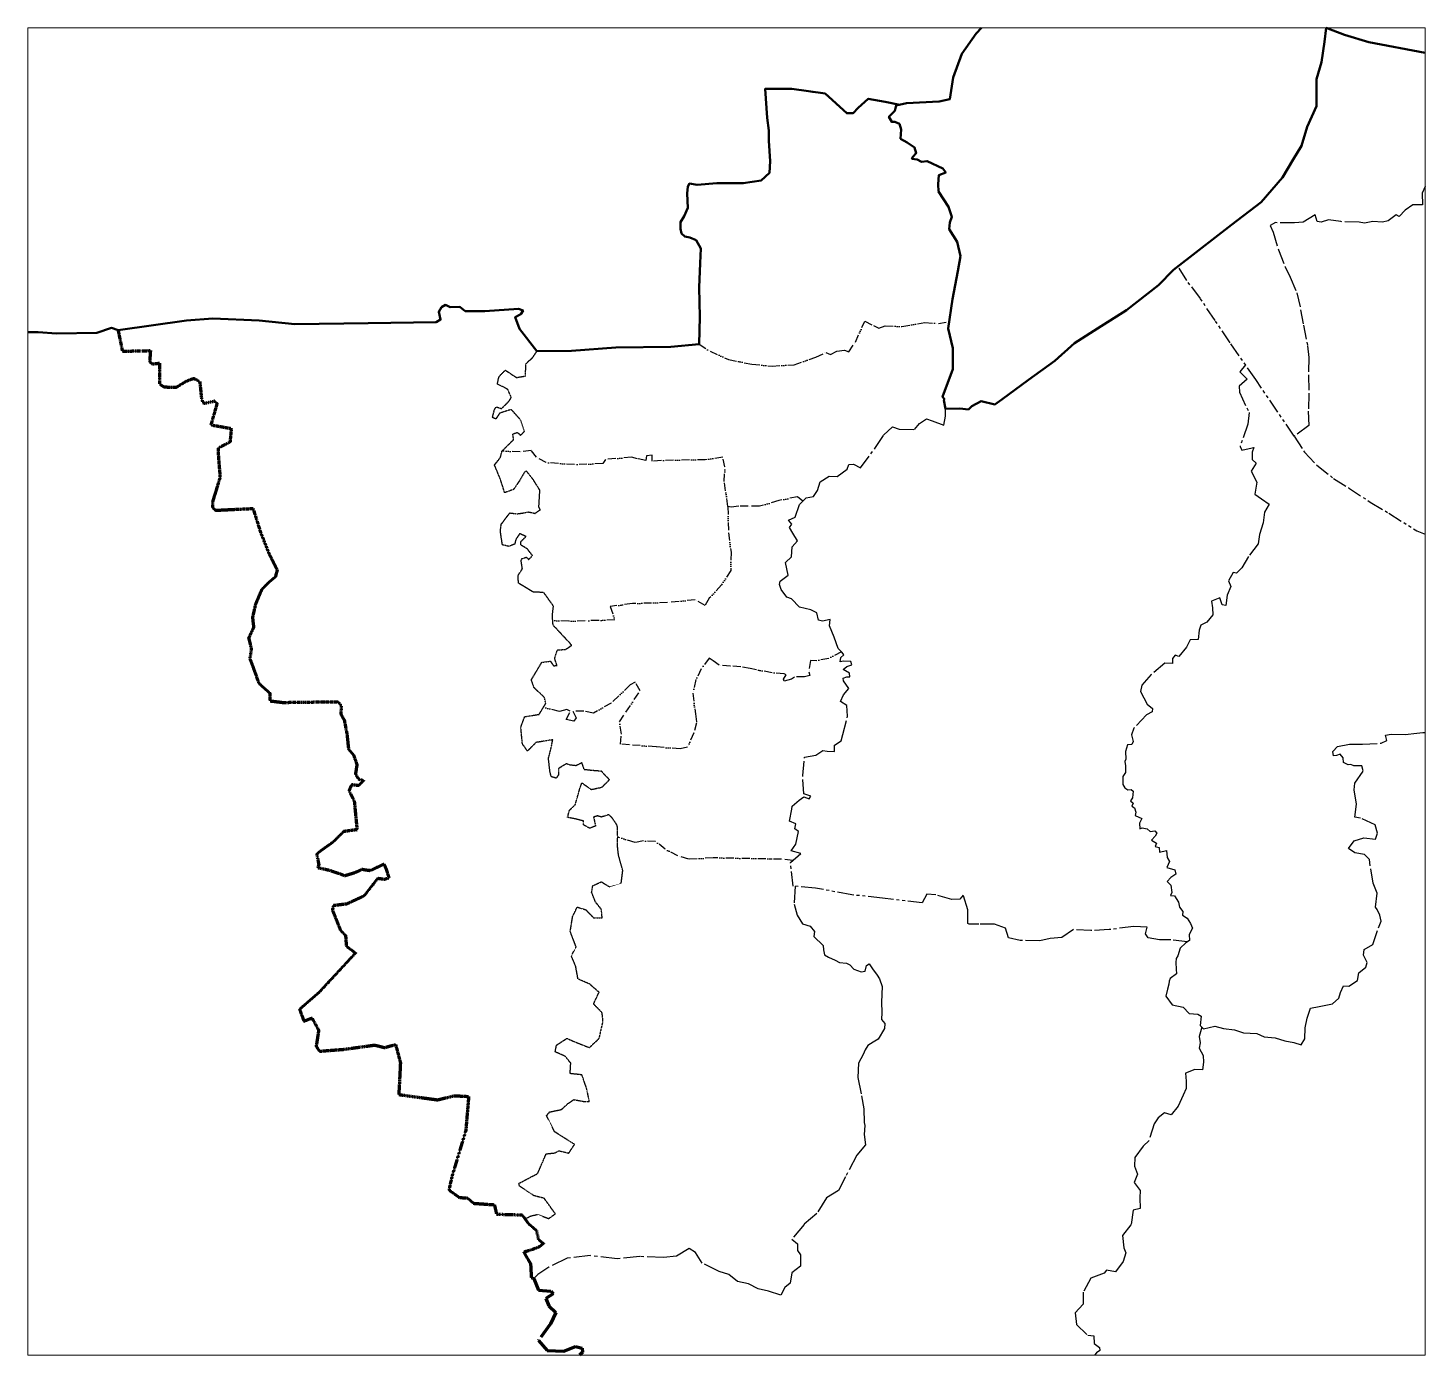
# Model space of a CAD drawing. Header units: inches. Extents: x -2504904 to 1187153, y -210426 to 1791474.
# Drawn here: x 976389 to 1187153, y 1372190 to 1572435 of the extents above; entities that cross this region are included whole.
import ezdxf

# ---------------------------------------------------------------- set-up
doc = ezdxf.new("R2010")
doc.units = ezdxf.units.IN
doc.header["$MEASUREMENT"] = 0
doc.linetypes.add('ACAD_ISO14W100', pattern=[24, 12, -3, 0, -3, 0, -3, 0, -3])
doc.linetypes.add('PHANTOM2', pattern=[1.25, 0.625, -0.125, 0.125, -0.125, 0.125, -0.125])
for name, color, linetype in [('Batas Desa', 7, 'ACAD_ISO14W100'), ('Batas Wilayah', 7, 'PHANTOM2'), ('Bbatas Provinsi', 7, 'PHANTOM2')]:
    doc.layers.add(name, color=color, linetype=linetype)
doc.layers.add('Batas Luar', color=7, linetype='Continuous', lineweight=20)

msp = doc.modelspace()

# ---------------------------------------------------------------- linework, layer by layer
at = {"layer": 'Batas Desa', "ltscale": 100}
for points in [[(1107897, 1560853), (1105702, 1561266), (1103161, 1561744), (1101626, 1560358), (1100896, 1559588), (1099918, 1559574), (1096637, 1562518), (1091609, 1563224), (1088087, 1563246), (1087603, 1563246), (1087886, 1558872), (1088151, 1556960), (1088176, 1555382), (1088359, 1552332), (1088248, 1550556), (1087009, 1549429), (1084288, 1549010), (1080307, 1549010), (1077328, 1548741), (1076178, 1548940), (1075913, 1548520), (1075824, 1547459), (1075947, 1545289), (1075382, 1544053), (1074816, 1543135), (1074816, 1542146), (1074993, 1541439), (1075488, 1540980), (1076230, 1540804), (1077185, 1540415), (1077892, 1539179), (1077786, 1536954), (1077655, 1533258), (1077726, 1528843), (1077647, 1524708), (1079288, 1523639), (1082093, 1522416), (1085610, 1521682), (1088637, 1521415), (1091977, 1521615), (1095249, 1522771), (1096740, 1523461), (1097475, 1523172), (1098410, 1523661), (1099568, 1523816), (1100213, 1523550), (1101215, 1525039), (1102635, 1528180), (1103970, 1527513), (1104727, 1527113), (1105729, 1527469), (1108222, 1527380), (1111673, 1527980), (1113743, 1527825), (1115355, 1528134)], [(1093289, 1501029), (1092491, 1501700), (1089641, 1501130), (1086762, 1500277), (1085046, 1500278), (1083621, 1500278), (1082496, 1500150), (1081983, 1500236), (1081425, 1503974), (1081539, 1506208), (1081211, 1507660), (1078575, 1507290), (1071967, 1507180), (1070555, 1507066), (1070555, 1507954), (1069711, 1507863), (1069620, 1507157), (1068344, 1507430), (1067455, 1507658), (1063513, 1507339), (1063125, 1506702), (1058818, 1506543), (1054565, 1506846), (1053084, 1507688), (1052309, 1508689), (1050645, 1508485), (1047911, 1508595)], [(1081983, 1500236), (1082083, 1496273), (1082458, 1493335), (1082435, 1490561), (1081013, 1488394), (1079174, 1486371), (1078545, 1485278), (1077023, 1486153), (1072879, 1485735), (1067594, 1485573), (1064241, 1485154), (1064939, 1483108), (1062518, 1483038), (1060462, 1482979), (1057972, 1482907), (1055553, 1483031)], [(1099124, 1478315), (1097186, 1477307), (1095399, 1476953), (1094454, 1476967), (1094184, 1475266), (1094332, 1474735), (1093534, 1474513), (1092028, 1474499), (1091599, 1474189), (1090477, 1473864), (1090381, 1474198), (1090758, 1474808), (1090450, 1474998), (1088641, 1475133), (1085344, 1475770), (1083919, 1476045), (1082361, 1476153), (1080652, 1476272), (1079757, 1476921), (1079146, 1477365), (1077955, 1475722), (1077170, 1474102), (1076690, 1472059), (1077091, 1468922), (1077265, 1467560), (1076832, 1466056), (1075910, 1463932), (1074777, 1463673), (1071163, 1463956), (1067159, 1464270), (1065788, 1464377), (1065907, 1465896), (1065612, 1467730), (1066604, 1469217), (1067859, 1471096), (1068753, 1472435), (1067998, 1473732), (1067252, 1473298), (1064376, 1470571), (1061683, 1469038), (1060242, 1469344), (1058589, 1469368), (1059108, 1468353), (1058754, 1467834), (1057597, 1468094), (1058211, 1469321), (1057682, 1469585), (1056557, 1469297), (1054152, 1469932)], [(1091771, 1446815), (1090083, 1447011), (1085259, 1447108), (1079751, 1447220), (1076082, 1447013), (1074453, 1447515), (1072528, 1448502), (1071067, 1449674), (1069246, 1449770), (1067976, 1449531), (1065359, 1450356)]]:
    msp.add_lwpolyline(points, dxfattribs=at)
at = {"layer": 'Batas Luar'}
msp.add_lwpolyline([(976389, 1572435), (1187153, 1572435), (1187153, 1372190), (976389, 1372190)], close=True, dxfattribs=at)
at = {"layer": 'Batas Wilayah', "color": 251, "linetype": 'ByBlock', "lineweight": 50, "ltscale": 3500, "true_color": 0x636466}
msp.add_lwpolyline([(1187153, 1568661), (1178680, 1570285), (1175010, 1571385), (1172238, 1572435), (1171960, 1570360), (1171548, 1567292), (1170795, 1564700), (1170795, 1560631), (1169383, 1557493), (1168525, 1554648), (1167269, 1552567), (1165631, 1549854), (1162427, 1546135), (1157978, 1542703), (1153023, 1538881), (1149210, 1535940), (1146921, 1533642), (1142130, 1529828), (1137742, 1527070), (1134260, 1524882), (1131291, 1522221), (1127327, 1519328), (1123293, 1516384), (1122264, 1515633), (1120209, 1516111), (1118766, 1515375), (1118276, 1514885), (1116956, 1515038), (1114808, 1514946), (1114582, 1516294), (1114640, 1516429), (1114370, 1516796), (1115937, 1520936), (1115908, 1524102), (1115192, 1527072), (1115870, 1531485), (1116689, 1535757), (1117092, 1538015), (1116565, 1540150), (1115355, 1542084), (1115448, 1543074), (1115789, 1543909), (1115263, 1545456), (1113743, 1547759), (1113712, 1548873), (1113805, 1550234), (1114858, 1550636), (1114425, 1551224), (1112039, 1552338), (1111172, 1552214), (1110522, 1552585), (1109747, 1552709), (1109871, 1552987), (1110398, 1553544), (1110150, 1554411), (1109032, 1555169), (1108041, 1555726), (1108134, 1557118), (1107855, 1557984), (1107143, 1558263), (1106709, 1558263), (1106275, 1559036), (1107143, 1559933), (1107360, 1560738), (1108939, 1561078), (1113834, 1561325), (1115445, 1561666), (1115974, 1564962), (1117275, 1568520), (1119412, 1571614), (1120227, 1572435)], dxfattribs=at)
at = {"layer": 'Batas Wilayah', "ltscale": 3500}
for points in [[(1187153, 1568661), (1178680, 1570285), (1175010, 1571385), (1172238, 1572435), (1171960, 1570360), (1171548, 1567292), (1170795, 1564700), (1170795, 1560631), (1169383, 1557493), (1168525, 1554648), (1167269, 1552567), (1165631, 1549854), (1162427, 1546135), (1157978, 1542703), (1153023, 1538881), (1149210, 1535940), (1146921, 1533642), (1142130, 1529828), (1137742, 1527070), (1134260, 1524882), (1131291, 1522221), (1127327, 1519328), (1123293, 1516384), (1122264, 1515633), (1120209, 1516111), (1118766, 1515375), (1118276, 1514885), (1116956, 1515038), (1114808, 1514946), (1114582, 1516294), (1114640, 1516429), (1114370, 1516796), (1115937, 1520936), (1115908, 1524102), (1115192, 1527072), (1115870, 1531485), (1116689, 1535757), (1117092, 1538015), (1116565, 1540150), (1115355, 1542084), (1115448, 1543074), (1115789, 1543909), (1115263, 1545456), (1113743, 1547759), (1113712, 1548873), (1113805, 1550234), (1114858, 1550636), (1114425, 1551224), (1112039, 1552338), (1111172, 1552214), (1110522, 1552585), (1109747, 1552709), (1109871, 1552987), (1110398, 1553544), (1110150, 1554411), (1109032, 1555169), (1108041, 1555726), (1108134, 1557118), (1107855, 1557984), (1107143, 1558263), (1106709, 1558263), (1106275, 1559036), (1107143, 1559933), (1107360, 1560738), (1108939, 1561078), (1113834, 1561325), (1115445, 1561666), (1115974, 1564962), (1117275, 1568520), (1119412, 1571614), (1120227, 1572435)], [(1187153, 1548512), (1186742, 1547520), (1186781, 1545721), (1185313, 1545741), (1184138, 1544959), (1183238, 1543962), (1182807, 1544216), (1181591, 1543306), (1180730, 1543150), (1179281, 1543248), (1178009, 1542954), (1177225, 1543130), (1174426, 1543208), (1172585, 1543463), (1171470, 1543130), (1170902, 1543248), (1170589, 1544245), (1168783, 1543131), (1167472, 1543014), (1164594, 1543053), (1163811, 1542623), (1164222, 1541626), (1165041, 1538934), (1166043, 1536385), (1166788, 1534840), (1167796, 1532483), (1168388, 1529919), (1168818, 1527599), (1169429, 1524479), (1169645, 1522711), (1169547, 1519975), (1169645, 1517154), (1169540, 1514604), (1169638, 1512441), (1167414, 1510829), (1161616, 1519374), (1157755, 1524936), (1155469, 1528306), (1153254, 1531593), (1151228, 1534311), (1149881, 1536457)], [(1160072, 1521597), (1159206, 1520554), (1160315, 1519444), (1159131, 1518375), (1159144, 1517463), (1160606, 1514411), (1160412, 1512674), (1159253, 1509265), (1159511, 1508751), (1160638, 1508976), (1161316, 1509125), (1161059, 1508417), (1161091, 1507324), (1161671, 1506777), (1160930, 1505555), (1161767, 1503908), (1161477, 1502107), (1162476, 1501367), (1163635, 1500563), (1162927, 1499373), (1162732, 1497749), (1162153, 1495980), (1161992, 1494597), (1160510, 1492668), (1159537, 1490980), (1158699, 1490176), (1158184, 1490272), (1157508, 1489018), (1157830, 1488149), (1157314, 1486831), (1157089, 1485308), (1156541, 1485372), (1156187, 1486434), (1154931, 1485919), (1155092, 1484922), (1155124, 1483893), (1154223, 1482767), (1153321, 1482317), (1153095, 1481545), (1152902, 1480162), (1151711, 1480098), (1151172, 1479000), (1150023, 1477571), (1149478, 1477772), (1149075, 1477289), (1149075, 1476544), (1147906, 1476584), (1145832, 1474862), (1144447, 1473252), (1144221, 1472319), (1145252, 1470387), (1146026, 1469744), (1145961, 1469261), (1145123, 1468778), (1143243, 1466792), (1142879, 1465781), (1143142, 1464789), (1142939, 1464304), (1142251, 1464284), (1141967, 1463242), (1142008, 1462089), (1141866, 1461725), (1141988, 1461098), (1141967, 1460066), (1141562, 1459500), (1141582, 1458291), (1141886, 1457765), (1142331, 1457482), (1142818, 1457542), (1143142, 1457259), (1143000, 1456268), (1142737, 1455823), (1143142, 1455459), (1142939, 1455014), (1143344, 1454751), (1143527, 1454083), (1143405, 1453618), (1144438, 1453152), (1144094, 1452465), (1144115, 1451612), (1144459, 1451753), (1145208, 1451612), (1145695, 1451207), (1146363, 1451268), (1146707, 1450944), (1146447, 1450490), (1145900, 1449904), (1146650, 1449438), (1146447, 1448932), (1147055, 1448771), (1147075, 1448083), (1148128, 1448305), (1148230, 1447274), (1148615, 1446646), (1148209, 1445736), (1149391, 1445380), (1149553, 1444773), (1148824, 1444227), (1148236, 1443641), (1148824, 1443094), (1148966, 1441982), (1148743, 1441537), (1149371, 1441496), (1149978, 1440545), (1150100, 1439756), (1150625, 1439100), (1150549, 1438542), (1151273, 1438110), (1151768, 1437311), (1152082, 1436589), (1151574, 1435656), (1151635, 1434723), (1151046, 1434378), (1150194, 1433567), (1149850, 1432444), (1149582, 1432010), (1149531, 1431424), (1149582, 1430430), (1149672, 1429729), (1148711, 1428988), (1148558, 1428605), (1148507, 1428146), (1148277, 1427405), (1148065, 1426358), (1148980, 1425020), (1150646, 1424694), (1151561, 1423748), (1152900, 1423650), (1153358, 1423324), (1153237, 1421896), (1153749, 1421426), (1155448, 1421834), (1156737, 1421487), (1158415, 1421242), (1159787, 1420833), (1161772, 1420731), (1162857, 1420199), (1164555, 1420056), (1165988, 1419606), (1167359, 1419361), (1168485, 1419014), (1168997, 1419913), (1169078, 1421548), (1169344, 1423020), (1169856, 1424512), (1171166, 1424798), (1173206, 1425193), (1174147, 1426031), (1174372, 1426890), (1174843, 1427912), (1175641, 1427871), (1176972, 1428709), (1177176, 1429874), (1178203, 1430726), (1178429, 1431441), (1177855, 1432545), (1177958, 1433403), (1179268, 1434160), (1180209, 1436919), (1180520, 1437650), (1180323, 1438565), (1179931, 1439414), (1179702, 1439774), (1179931, 1441865), (1179342, 1443401), (1178884, 1446015), (1178786, 1446962), (1177998, 1447730), (1176559, 1447992), (1175610, 1448613), (1176461, 1449756), (1177900, 1450214), (1179667, 1450018), (1179962, 1450933), (1179634, 1452174), (1177409, 1453220), (1176559, 1453351), (1176787, 1455330), (1176460, 1457454), (1176558, 1458500), (1177834, 1460330), (1177605, 1461081), (1176427, 1461114), (1175969, 1461310), (1175544, 1461245), (1174857, 1461604), (1174824, 1462290), (1174333, 1462878), (1173810, 1462650), (1173352, 1462617), (1173221, 1463270), (1173941, 1464022), (1175740, 1464381), (1177736, 1464381), (1180517, 1464512), (1181401, 1464904), (1181162, 1465701), (1182062, 1465867), (1184144, 1465842), (1185931, 1466047), (1186805, 1466111), (1187153, 1466111)], [(1151341, 1434551), (1148791, 1434826), (1147095, 1434860), (1145367, 1435158), (1144968, 1435723), (1145234, 1436752), (1143206, 1436851), (1139483, 1436387), (1136737, 1436226), (1134110, 1436392), (1132382, 1435197), (1130620, 1435064), (1129058, 1434666), (1126066, 1434765), (1124304, 1435164), (1123838, 1436625), (1122210, 1437189), (1119816, 1437222), (1118387, 1437189), (1118154, 1437322), (1118187, 1439380), (1117489, 1441604), (1116991, 1440974), (1115761, 1440940), (1113334, 1441638), (1112004, 1441737), (1111306, 1440409), (1105319, 1441150), (1100688, 1441628), (1095205, 1442638), (1091852, 1442957), (1091426, 1446519), (1092970, 1447848), (1091533, 1448273), (1092225, 1449283), (1092651, 1451197), (1092065, 1451569), (1092225, 1452366), (1091267, 1452738), (1091623, 1454572), (1091676, 1454997), (1092741, 1455901), (1093433, 1456432), (1094231, 1456113), (1094497, 1456538), (1093433, 1456857), (1093273, 1459622), (1093539, 1462386), (1095242, 1462705), (1096307, 1463396), (1096946, 1463289), (1098063, 1463236), (1098063, 1464193), (1099075, 1464884), (1099297, 1465819), (1100043, 1468584), (1099936, 1470178), (1098978, 1470816), (1099404, 1471826), (1100202, 1472783), (1099404, 1473899), (1099351, 1474325), (1099936, 1474537), (1100362, 1474537), (1100309, 1475069), (1099351, 1475654), (1099936, 1476079), (1100681, 1476345), (1100522, 1476823), (1099404, 1476876), (1098925, 1476770), (1099031, 1477461), (1099457, 1477833), (1099244, 1478205), (1098605, 1478790), (1098021, 1480510), (1097328, 1482214), (1097434, 1483172), (1096261, 1482906), (1095675, 1483066), (1095408, 1484184), (1094502, 1484610), (1092796, 1485035), (1091570, 1486313), (1090877, 1486526), (1090024, 1487698), (1089757, 1488443), (1089864, 1488975), (1091090, 1489881), (1090664, 1491797), (1091582, 1492653), (1091666, 1494146), (1092503, 1495066), (1091770, 1496181), (1091268, 1497038), (1091603, 1497540), (1091142, 1498188), (1092147, 1498627), (1092771, 1500511), (1093808, 1501546), (1094878, 1501747), (1095480, 1502649), (1095882, 1503952), (1097253, 1504787), (1098464, 1504732), (1099970, 1505835), (1100204, 1506570), (1100940, 1506637), (1101977, 1506069), (1104252, 1509109), (1105462, 1510999), (1106800, 1512269), (1107837, 1511902), (1110112, 1511868), (1110881, 1512737), (1111952, 1513472), (1112821, 1513171), (1114561, 1512503), (1114795, 1513839), (1114808, 1514946)], [(1167414, 1510829), (1168966, 1508420), (1170811, 1506464), (1173357, 1504455), (1175612, 1503053), (1178863, 1500894), (1181708, 1499205), (1185922, 1496545), (1187153, 1496032)], [(1153493, 1421661), (1153100, 1420254), (1153203, 1419303), (1153066, 1418487), (1153679, 1417400), (1153713, 1416381), (1153577, 1415226), (1152420, 1415260), (1151026, 1414717), (1151094, 1413494), (1151127, 1412420), (1150685, 1411401), (1149903, 1409736), (1148848, 1408445), (1147828, 1408751), (1146876, 1408004), (1146297, 1407086), (1145515, 1404573), (1144631, 1403689), (1143372, 1401991), (1143304, 1400700), (1143781, 1399460), (1143271, 1398237), (1144189, 1397014), (1144121, 1395927), (1144189, 1394297), (1143135, 1394059), (1142792, 1391861), (1141533, 1390231), (1141689, 1388379), (1142037, 1387597), (1141602, 1386293), (1140471, 1384729), (1139079, 1384990), (1138731, 1384556), (1136730, 1383773), (1135599, 1381688), (1135599, 1379863), (1134381, 1378560), (1134555, 1376822), (1136295, 1375171), (1137165, 1375085), (1137252, 1373955), (1138035, 1373347), (1138112, 1372873), (1137602, 1372530), (1137267, 1372190)]]:
    msp.add_lwpolyline(points, dxfattribs=at)
at = {"layer": 'Batas Wilayah', "color": 251, "linetype": 'ByBlock', "lineweight": 50, "ltscale": 4000, "true_color": 0x636466}
msp.add_lwpolyline([(1107897, 1560853), (1105702, 1561266), (1103161, 1561744), (1101626, 1560358), (1100896, 1559588), (1099918, 1559574), (1096637, 1562518), (1091609, 1563224), (1088087, 1563246), (1087603, 1563246), (1087886, 1558872), (1088151, 1556960), (1088176, 1555382), (1088359, 1552332), (1088248, 1550556), (1087009, 1549429), (1084288, 1549010), (1080307, 1549010), (1077328, 1548741), (1076178, 1548940), (1075913, 1548520), (1075824, 1547459), (1075947, 1545289), (1075382, 1544053), (1074816, 1543135), (1074816, 1542146), (1074993, 1541439), (1075488, 1540980), (1076230, 1540804), (1077185, 1540415), (1077892, 1539179), (1077786, 1536954), (1077655, 1533258), (1077726, 1528843), (1077647, 1524708)], dxfattribs=at)
at = {"layer": 'Batas Wilayah', "ltscale": 4000}
msp.add_lwpolyline([(1107897, 1560853), (1105702, 1561266), (1103161, 1561744), (1101626, 1560358), (1100896, 1559588), (1099918, 1559574), (1096637, 1562518), (1091609, 1563224), (1088087, 1563246), (1087603, 1563246), (1087886, 1558872), (1088151, 1556960), (1088176, 1555382), (1088359, 1552332), (1088248, 1550556), (1087009, 1549429), (1084288, 1549010), (1080307, 1549010), (1077328, 1548741), (1076178, 1548940), (1075913, 1548520), (1075824, 1547459), (1075947, 1545289), (1075382, 1544053), (1074816, 1543135), (1074816, 1542146), (1074993, 1541439), (1075488, 1540980), (1076230, 1540804), (1077185, 1540415), (1077892, 1539179), (1077786, 1536954), (1077655, 1533258), (1077726, 1528843), (1077647, 1524708)], dxfattribs=at)
at = {"layer": 'Batas Wilayah', "color": 251, "linetype": 'ByBlock', "lineweight": 50, "true_color": 0x636466}
msp.add_lwpolyline([(1077647, 1524708), (1073365, 1524301), (1065053, 1524230), (1058382, 1523696), (1053174, 1523660), (1050521, 1527015), (1049915, 1528796), (1050735, 1529224), (1051092, 1529794), (1050379, 1530043), (1045313, 1529723), (1042352, 1529723), (1041567, 1530328), (1040069, 1530293), (1039391, 1530649), (1038785, 1530293), (1038357, 1529580), (1038642, 1528440), (1037965, 1528048), (1027730, 1527874), (1016653, 1527728), (1011261, 1528310), (1004265, 1528602), (1000329, 1528310), (989981, 1526855), (988975, 1527184), (986794, 1526434), (980680, 1526326), (977926, 1526541), (976389, 1526541)], dxfattribs=at)
at = {"layer": 'Batas Wilayah'}
for points in [[(1077647, 1524708), (1073365, 1524301), (1065053, 1524230), (1058382, 1523696), (1053174, 1523660), (1050521, 1527015), (1049915, 1528796), (1050735, 1529224), (1051092, 1529794), (1050379, 1530043), (1045313, 1529723), (1042352, 1529723), (1041567, 1530328), (1040069, 1530293), (1039391, 1530649), (1038785, 1530293), (1038357, 1529580), (1038642, 1528440), (1037965, 1528048), (1027730, 1527874), (1016653, 1527728), (1011261, 1528310), (1004265, 1528602), (1000329, 1528310), (989981, 1526855), (988975, 1527184), (986794, 1526434), (980680, 1526326), (977926, 1526541), (976389, 1526541)], [(1051539, 1392815), (1052194, 1393160), (1053292, 1393416), (1054938, 1392795), (1055963, 1393489), (1054280, 1395827), (1052743, 1396229), (1050548, 1397691), (1050438, 1398093), (1053292, 1399591), (1054572, 1402551), (1055890, 1402697), (1056512, 1403026), (1057975, 1402661), (1058853, 1403976), (1055843, 1405880), (1055376, 1406814), (1054628, 1408308), (1055095, 1408868), (1056872, 1409242), (1057901, 1410176), (1058742, 1410736), (1060238, 1410456), (1061080, 1410456), (1060706, 1412324), (1059958, 1414472), (1058181, 1414658), (1058275, 1416246), (1057433, 1417273), (1055937, 1417927), (1056124, 1418954), (1057713, 1419982), (1058742, 1419515), (1061080, 1418581), (1062576, 1419982), (1063137, 1422503), (1063013, 1423826), (1061722, 1425174), (1062544, 1426932), (1061135, 1428163), (1059375, 1428924), (1059023, 1430858), (1058377, 1432382), (1059082, 1433788), (1058200, 1436097), (1058552, 1438324), (1059256, 1439789), (1060547, 1439379), (1061721, 1438148), (1063012, 1438148), (1062894, 1439437), (1062014, 1440551), (1061427, 1442016), (1061603, 1443012), (1062894, 1443598), (1064127, 1442836), (1065887, 1443364), (1066122, 1445297), (1065476, 1447660), (1065300, 1449243), (1065359, 1450356), (1065298, 1452077), (1064594, 1453132), (1064008, 1453718), (1062893, 1453366), (1062306, 1453542), (1061719, 1453366), (1062012, 1452018), (1061132, 1451667), (1060193, 1452194), (1060193, 1452780), (1058785, 1453132), (1057787, 1453307), (1058081, 1454362), (1058961, 1455241), (1059607, 1457527), (1059959, 1458523), (1061367, 1457527), (1063010, 1457878), (1064125, 1458992), (1062893, 1460281), (1061367, 1460398), (1060311, 1460516), (1059959, 1461570), (1059078, 1461102), (1058140, 1461219), (1057611, 1461395), (1056438, 1460691), (1056438, 1459754), (1056086, 1459226), (1055323, 1459461), (1055147, 1460164), (1054912, 1462215), (1055323, 1463797), (1055558, 1465028), (1053034, 1464618), (1051743, 1463328), (1050979, 1464409), (1050744, 1466929), (1051331, 1468512), (1053502, 1468863), (1054500, 1470504), (1054324, 1471383), (1052740, 1472907), (1052329, 1474079), (1053913, 1476716), (1055204, 1476892), (1055674, 1476189), (1056202, 1476247), (1055850, 1477302), (1056260, 1478591), (1057493, 1478650), (1058432, 1479295), (1055612, 1482328), (1055495, 1483735), (1055671, 1485200), (1054204, 1487251), (1052619, 1487309), (1050389, 1488657), (1050331, 1489829), (1050976, 1490826), (1050800, 1491998), (1050859, 1492349), (1051563, 1492584), (1051915, 1492232), (1052502, 1492818), (1051739, 1493814), (1050765, 1494406), (1050750, 1494909), (1051528, 1495700), (1050577, 1496122), (1049986, 1495245), (1049814, 1494555), (1048964, 1494210), (1047971, 1494426), (1047654, 1496496), (1047784, 1497545), (1049088, 1499262), (1050155, 1499115), (1051149, 1499262), (1051921, 1499409), (1052878, 1499189), (1053687, 1499740), (1053467, 1500181), (1053614, 1502680), (1052584, 1504333), (1051590, 1505582), (1051296, 1505399), (1050523, 1504076), (1049640, 1502790), (1048316, 1502312), (1047653, 1504370), (1046770, 1506501), (1047653, 1507603), (1047911, 1508595), (1049667, 1510338), (1049519, 1511184), (1050219, 1511404), (1050698, 1510963), (1051287, 1511552), (1050734, 1513243), (1049298, 1514861), (1047568, 1514310), (1046979, 1513427), (1046463, 1513648), (1046758, 1514788), (1047015, 1515266), (1047825, 1515008), (1049004, 1516148), (1049298, 1516700), (1048797, 1517861), (1048326, 1518155), (1047207, 1518684), (1047443, 1519801), (1048385, 1520801), (1050092, 1519684), (1051446, 1519919), (1051505, 1521741), (1052564, 1522741), (1053174, 1523660)]]:
    msp.add_lwpolyline(points, dxfattribs=at)
at = {"layer": 'Batas Wilayah', "color": 251, "lineweight": 100, "true_color": 0x636466, "transparency": 33554585}
msp.add_lwpolyline([(989981, 1526855), (990630, 1523659), (994862, 1523749), (994751, 1522076), (995111, 1521739), (996214, 1521852), (996261, 1518718), (996936, 1518268), (998737, 1518223), (1000313, 1519167), (1001416, 1519572), (1002316, 1519055), (1002564, 1516492), (1002834, 1515773), (1004590, 1516155), (1004905, 1515751), (1003989, 1512545), (1007051, 1512006), (1006871, 1509915), (1005070, 1509016), (1005073, 1508417), (1005366, 1504640), (1004217, 1500873), (1004217, 1500087), (1004667, 1499660), (1010340, 1499929), (1011468, 1496349), (1012729, 1493135), (1013972, 1490630), (1013702, 1489574), (1012847, 1488877), (1011638, 1487686), (1010718, 1485503), (1010258, 1483492), (1010430, 1481998), (1009682, 1480390), (1010085, 1478723), (1009855, 1477287), (1010668, 1475089), (1011186, 1473595), (1012854, 1472101), (1012912, 1470895), (1014867, 1470665), (1023152, 1470780), (1023631, 1470164), (1023603, 1468851), (1024111, 1467962), (1024529, 1465742), (1024746, 1463613), (1025504, 1462711), (1026010, 1461268), (1025794, 1459849), (1026227, 1459128), (1027022, 1458875), (1026299, 1458118), (1025179, 1458226), (1024818, 1457324), (1025613, 1455772), (1026030, 1451458), (1024003, 1451169), (1022411, 1449579), (1019951, 1447808), (1020262, 1446183), (1020117, 1445748), (1021897, 1445349), (1024222, 1444550), (1025675, 1444986), (1026802, 1445494), (1028000, 1445312), (1030071, 1446292), (1030434, 1445494), (1030839, 1444168), (1030221, 1443950), (1029131, 1444096), (1027061, 1441447), (1024517, 1440250), (1022483, 1439996), (1022301, 1439343), (1023537, 1436259), (1024300, 1435497), (1024420, 1433894), (1025812, 1432874), (1020242, 1426846), (1017363, 1424343), (1018013, 1422581), (1019220, 1423045), (1020242, 1421190), (1019870, 1418779), (1020334, 1418037), (1023956, 1418316), (1028691, 1418965), (1030176, 1418594), (1031848, 1419057), (1032576, 1416300), (1032394, 1412594), (1032321, 1411504), (1038179, 1410704), (1040726, 1411322), (1042873, 1411213), (1042441, 1406107), (1040334, 1399105), (1039897, 1397105), (1041502, 1395964), (1042703, 1395891), (1043614, 1395091), (1046746, 1394872), (1047073, 1393454), (1050933, 1393345), (1051807, 1392109), (1053082, 1391018), (1053373, 1389672), (1054174, 1389017), (1053592, 1388545), (1052426, 1388072), (1051188, 1387708), (1052212, 1385939), (1052322, 1383903), (1052683, 1383740)], dxfattribs=at)
at = {"layer": 'Bbatas Provinsi', "ltscale": 4000, "transparency": 33554687}
for points in [[(989981, 1526855), (990630, 1523659), (994862, 1523749), (994751, 1522076), (995111, 1521739), (996214, 1521852), (996261, 1518718), (996936, 1518268), (998737, 1518223), (1000313, 1519167), (1001416, 1519572), (1002316, 1519055), (1002564, 1516492), (1002834, 1515773), (1004590, 1516155), (1004905, 1515751), (1003989, 1512545), (1007051, 1512006), (1006871, 1509915), (1005070, 1509016), (1005073, 1508417), (1005366, 1504640), (1004217, 1500873), (1004217, 1500087), (1004667, 1499660), (1010340, 1499929), (1011468, 1496349), (1012729, 1493135), (1013972, 1490630), (1013702, 1489574), (1012847, 1488877), (1011638, 1487686), (1010718, 1485503), (1010258, 1483492), (1010430, 1481998), (1009682, 1480390), (1010085, 1478723), (1009855, 1477287), (1010668, 1475089), (1011186, 1473595), (1012854, 1472101), (1012912, 1470895), (1014867, 1470665), (1023152, 1470780), (1023631, 1470164), (1023603, 1468851), (1024111, 1467962), (1024529, 1465742), (1024746, 1463613), (1025504, 1462711), (1026010, 1461268), (1025794, 1459849), (1026227, 1459128), (1027022, 1458875), (1026299, 1458118), (1025179, 1458226), (1024818, 1457324), (1025613, 1455772), (1026030, 1451458), (1024003, 1451169), (1022411, 1449579), (1019951, 1447808), (1020262, 1446183), (1020117, 1445748), (1021897, 1445349), (1024222, 1444550), (1025675, 1444986), (1026802, 1445494), (1028000, 1445312), (1030071, 1446292), (1030434, 1445494), (1030839, 1444168), (1030221, 1443950), (1029131, 1444096), (1027061, 1441447), (1024517, 1440250), (1022483, 1439996), (1022301, 1439343), (1023537, 1436259), (1024300, 1435497), (1024420, 1433894), (1025812, 1432874), (1020242, 1426846), (1017363, 1424343), (1018013, 1422581), (1019220, 1423045), (1020242, 1421190), (1019870, 1418779), (1020334, 1418037), (1023956, 1418316), (1028691, 1418965), (1030176, 1418594), (1031848, 1419057), (1032576, 1416300), (1032394, 1412594), (1032321, 1411504), (1038179, 1410704), (1040726, 1411322), (1042873, 1411213), (1042441, 1406107), (1040334, 1399105), (1039897, 1397105), (1041502, 1395964), (1042703, 1395891), (1043614, 1395091), (1046746, 1394872), (1047073, 1393454), (1050933, 1393345), (1051807, 1392109), (1053082, 1391018), (1053373, 1389672), (1054174, 1389017), (1053592, 1388545), (1052426, 1388072), (1051188, 1387708), (1052212, 1385939), (1052322, 1383903), (1052683, 1383740)], [(1092154, 1442929), (1091981, 1440233), (1092424, 1438588), (1093227, 1437252), (1094388, 1436894), (1095043, 1436114), (1094937, 1435355), (1096376, 1433996), (1096397, 1433321), (1096545, 1432563), (1097157, 1432225), (1098170, 1431761), (1098824, 1431424), (1099859, 1431298), (1100386, 1431087), (1100999, 1430391), (1102101, 1429999), (1102671, 1430126), (1102903, 1430990), (1103304, 1431222), (1103811, 1430463), (1104486, 1429514), (1104866, 1428966), (1105246, 1427786), (1105141, 1425461), (1105183, 1423880), (1105162, 1422804), (1105669, 1422235), (1105626, 1421476), (1104655, 1419844), (1103916, 1419380), (1103072, 1418916), (1102692, 1418242), (1102396, 1417546), (1101692, 1416226), (1101606, 1414073), (1102123, 1411317), (1102468, 1409336), (1102555, 1407268), (1102641, 1406838), (1102555, 1405459), (1102727, 1403909), (1101433, 1402359), (1099708, 1399085), (1098673, 1397018), (1096862, 1395898), (1095396, 1393573), (1093490, 1391911), (1091652, 1389697), (1092463, 1388994), (1092463, 1387968), (1092950, 1387320), (1092950, 1385592), (1091652, 1384620), (1091381, 1383054), (1090570, 1382406), (1089975, 1381217), (1088083, 1381811), (1086568, 1382190), (1085108, 1382946), (1083432, 1383270), (1082134, 1384350), (1080674, 1384782), (1078078, 1386078), (1077105, 1387644), (1076131, 1388292), (1074238, 1387104), (1072292, 1386888), (1068722, 1387050), (1065284, 1386710), (1061228, 1387196), (1057713, 1386818), (1054955, 1385468), (1053332, 1384334), (1052683, 1383740), (1053386, 1381957), (1055279, 1381849), (1055604, 1381417), (1054522, 1380715), (1054955, 1379635), (1056036, 1378609), (1055225, 1376881), (1053386, 1374396), (1054738, 1372884), (1057228, 1372764), (1059013, 1373467), (1059986, 1373251), (1060028, 1372614), (1059604, 1372190)], [(1051539, 1392815), (1051385, 1392706), (1051807, 1392109), (1053082, 1391018), (1053373, 1389672), (1054174, 1389017), (1053592, 1388545), (1051188, 1387708), (1052212, 1385939), (1052322, 1383903), (1052683, 1383740), (1053102, 1384123)]]:
    msp.add_lwpolyline(points, dxfattribs=at)
at = {"layer": 'Bbatas Provinsi', "color": 252, "lineweight": 100, "ltscale": 4000, "true_color": 0x939598, "transparency": 33554554}
msp.add_lwpolyline([(1052683, 1383740), (1053386, 1381957), (1055279, 1381849), (1055604, 1381417), (1054522, 1380715), (1054955, 1379635), (1056036, 1378609), (1055225, 1376881), (1053386, 1374396), (1054738, 1372884), (1057228, 1372764), (1059013, 1373467), (1059986, 1373251), (1060028, 1372614), (1059604, 1372190)], dxfattribs=at)

doc.saveas('drawing.dxf')
